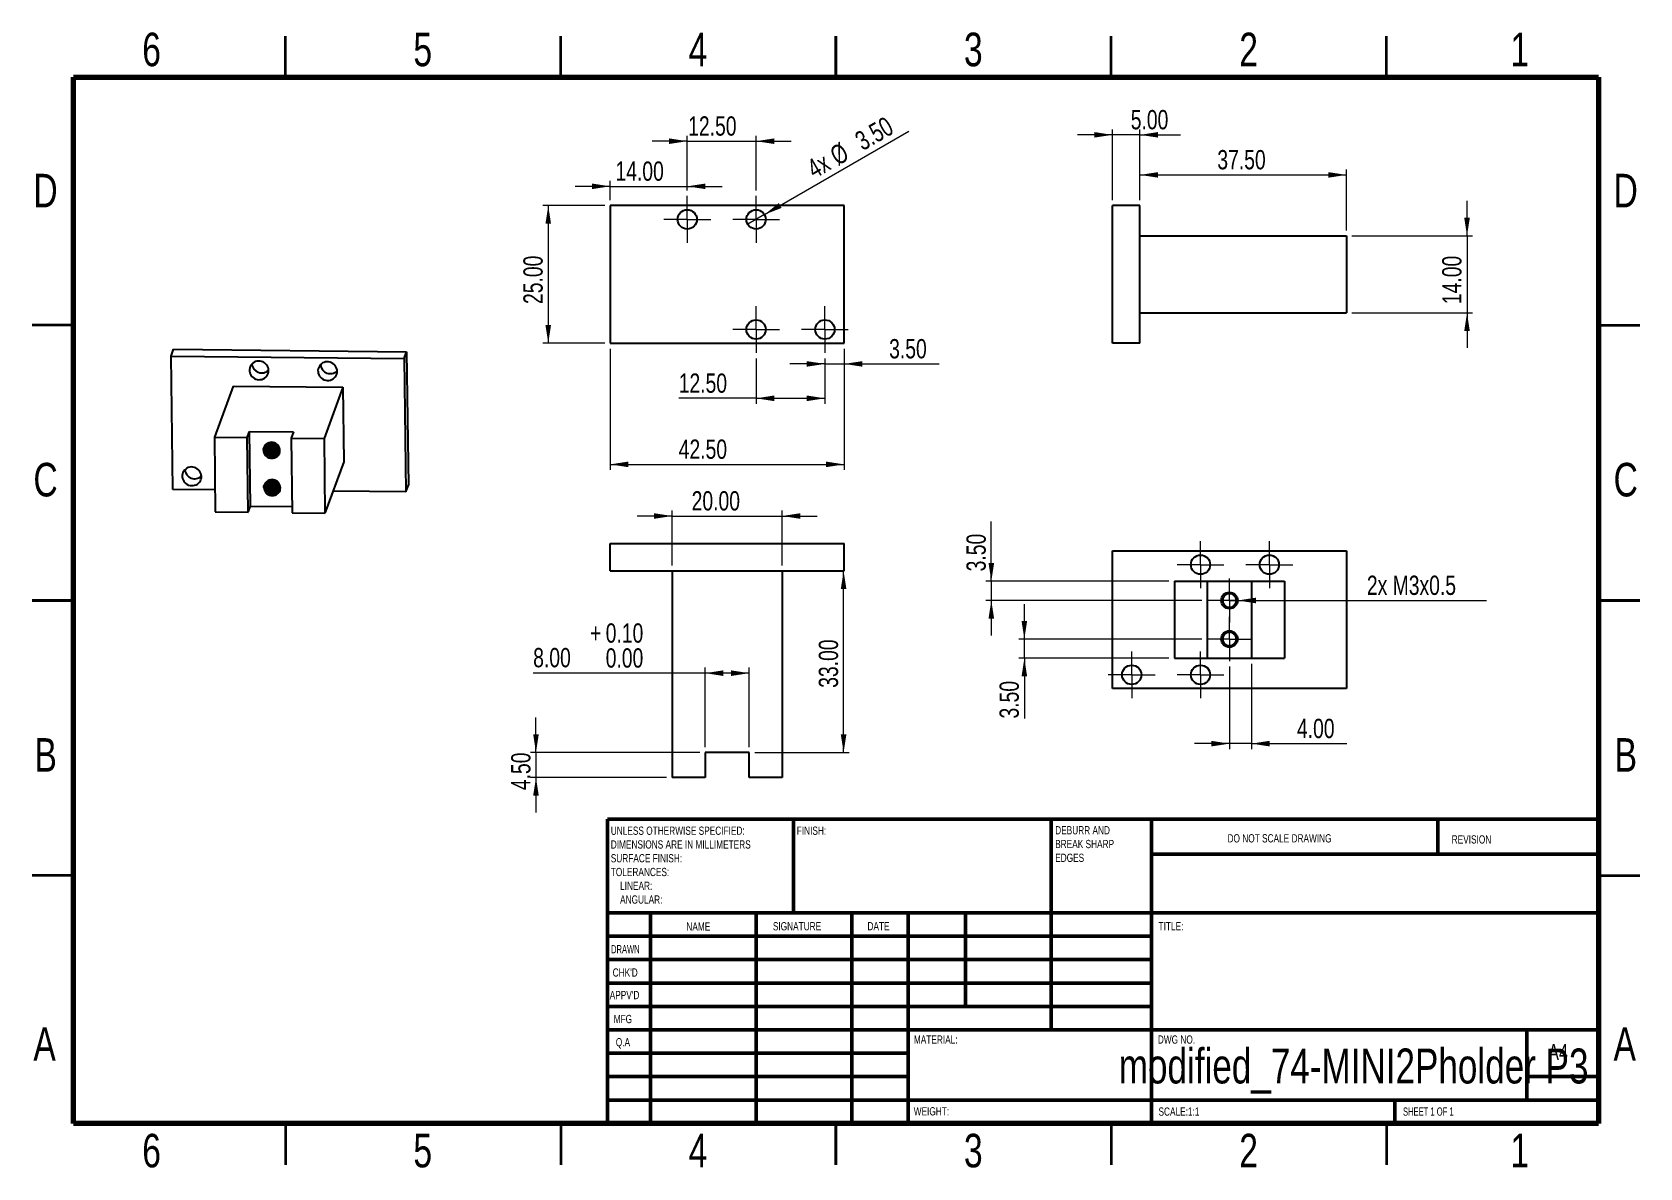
# Model space of a CAD drawing. Header units: millimetres. Extents: x 2 to 294, y 2 to 208.
import ezdxf

# ---------------------------------------------------------------- set-up
doc = ezdxf.new("R2010")
doc.units = ezdxf.units.MM
doc.styles.add('SLDTEXTSTYLE0', font='TXT', dxfattribs={"width": 0.75})
doc.styles.add('SLDTEXTSTYLE1', font='TXT', dxfattribs={"width": 0.686449})
doc.styles.add('SLDTEXTSTYLE2', font='TXT', dxfattribs={"width": 0.6875})
doc.dimstyles.new('SLDDIMSTYLE0', dxfattribs={"dimtxt": 3.5, "dimasz": 3.302, "dimexe": 0, "dimexo": 0.0625, "dimgap": 0.875, "dimtad": 1, "dimrnd": 1e-09, "dimzin": 12, "dimdsep": 46, "dimtxsty": 'SLDTEXTSTYLE0', "dimblk1": 'NONE', "dimsah": 1, "dimcen": 0, "dimadec": 0, "dimazin": 3, "dimtfac": 1, "dimtmove": 0, "dimatfit": 3, "dimldrblk": 'NONE', "dimfxl": 0, "dimfrac": 2, "dimtolj": 1, "dimtzin": 12, "dimarcsym": 0})
doc.dimstyles.new('SLDDIMSTYLE1', dxfattribs={"dimtxt": 3.5, "dimasz": 3.302, "dimexe": 0, "dimexo": 0.0625, "dimgap": 0.875, "dimtad": 1, "dimrnd": 1e-09, "dimzin": 4, "dimdsep": 46, "dimtxsty": 'SLDTEXTSTYLE0', "dimsah": 1, "dimcen": 0.09, "dimadec": 0, "dimazin": 1, "dimtfac": 1, "dimtmove": 0, "dimatfit": 0, "dimfxl": 0, "dimfrac": 2, "dimtolj": 1, "dimtzin": 12, "dimarcsym": 0})
doc.dimstyles.new('SLDDIMSTYLE2', dxfattribs={"dimtxt": 3.5, "dimasz": 3.302, "dimexe": 0, "dimexo": 0.0625, "dimgap": 0.875, "dimtad": 1, "dimrnd": 1e-09, "dimzin": 4, "dimdsep": 46, "dimtxsty": 'SLDTEXTSTYLE0', "dimsah": 1, "dimcen": 0.09, "dimadec": 0, "dimazin": 1, "dimtfac": 1, "dimtofl": 0, "dimtmove": 0, "dimatfit": 3, "dimfxl": 0, "dimfrac": 2, "dimtolj": 1, "dimtzin": 12, "dimarcsym": 0})
doc.dimstyles.new('SLDDIMSTYLE3', dxfattribs={"dimtxt": 3.5, "dimasz": 3.302, "dimexe": 0, "dimexo": 0.0625, "dimgap": 0.875, "dimtad": 1, "dimrnd": 1e-09, "dimzin": 4, "dimdsep": 46, "dimtxsty": 'SLDTEXTSTYLE0', "dimsah": 1, "dimcen": 0.09, "dimadec": 0, "dimazin": 1, "dimtol": 1, "dimtp": 0.1, "dimtfac": 1, "dimtofl": 0, "dimtmove": 0, "dimatfit": 3, "dimfxl": 0, "dimfrac": 2, "dimtolj": 1, "dimtzin": 0, "dimarcsym": 0})
doc.dimstyles.new('SLDDIMSTYLE4', dxfattribs={"dimtxt": 3.5, "dimasz": 3.302, "dimexe": 0, "dimexo": 0.0625, "dimgap": 0.875, "dimtad": 1, "dimrnd": 1e-09, "dimzin": 12, "dimdsep": 46, "dimtxsty": 'SLDTEXTSTYLE0', "dimblk1": 'NONE', "dimsah": 1, "dimcen": 0, "dimadec": 0, "dimazin": 3, "dimtfac": 1, "dimtmove": 0, "dimatfit": 3, "dimldrblk": 'NONE', "dimfxl": 0, "dimfrac": 2, "dimtolj": 1, "dimtzin": 12, "dimarcsym": 0})

msp = doc.modelspace()

# ---------------------------------------------------------------- texts
at = {"color": 7, "linetype": 'Continuous', "lineweight": 0}
for s, insert, char_height, attachment_point, style in [('6', (24.189, 208.114), 6.096, 2, 'SLDTEXTSTYLE0'), ('5', (73.439, 208.114), 6.096, 2, 'SLDTEXTSTYLE0'), ('4', (123.439, 208.114), 6.096, 2, 'SLDTEXTSTYLE0'), ('3', (173.439, 208.114), 6.096, 2, 'SLDTEXTSTYLE0'), ('2', (223.439, 208.114), 6.096, 2, 'SLDTEXTSTYLE0'), ('1', (272.689, 208.114), 6.096, 2, 'SLDTEXTSTYLE0'), ('D', (4.93, 182.476), 6.096, 2, 'SLDTEXTSTYLE0'), ('D', (291.93, 182.476), 6.096, 2, 'SLDTEXTSTYLE0'), ('C', (4.937, 129.976), 6.096, 2, 'SLDTEXTSTYLE0'), ('C', (291.937, 129.976), 6.096, 2, 'SLDTEXTSTYLE0'), ('B', (4.953, 79.976), 6.096, 2, 'SLDTEXTSTYLE0'), ('B', (291.953, 79.976), 6.096, 2, 'SLDTEXTSTYLE0'), ('FINISH:', (141.371, 63.919), 1.5, 1, 'SLDTEXTSTYLE0'), ('DO NOT SCALE DRAWING', (219.615, 62.533), 1.5, 1, 'SLDTEXTSTYLE0'), ('REVISION', (260.328, 62.335), 1.5, 1, 'SLDTEXTSTYLE0'), ('NAME', (121.322, 46.501), 1.5, 1, 'SLDTEXTSTYLE0'), ('SIGNATURE', (137.034, 46.562), 1.5, 1, 'SLDTEXTSTYLE0'), ('DATE', (154.215, 46.576), 1.5, 1, 'SLDTEXTSTYLE0'), ('TITLE:', (207.09, 46.576), 1.5, 1, 'SLDTEXTSTYLE0'), ('DRAWN', (107.643, 42.385), 1.5, 1, 'SLDTEXTSTYLE1'), ("CHK'D", (107.939, 38.162), 1.5, 1, 'SLDTEXTSTYLE0'), ("APPV'D", (107.402, 34.066), 1.5, 1, 'SLDTEXTSTYLE0'), ('MFG', (108.124, 29.716), 1.5, 1, 'SLDTEXTSTYLE0'), ('A', (4.757, 27.476), 6.096, 2, 'SLDTEXTSTYLE0'), ('A', (291.757, 27.476), 6.096, 2, 'SLDTEXTSTYLE0'), ('Q.A', (108.509, 25.505), 1.5, 1, 'SLDTEXTSTYLE0'), ('MATERIAL:', (162.646, 25.986), 1.5, 1, 'SLDTEXTSTYLE0'), ('modified_74-MINI2Pholder P3', (242.515, 23.607), 6.35, 2, 'SLDTEXTSTYLE0'), ('DWG NO.', (206.953, 25.986), 1.5, 1, 'SLDTEXTSTYLE0'), ('A4', (277.871, 24.406), 2.9104, 1, 'SLDTEXTSTYLE0'), ('WEIGHT:', (162.618, 12.949), 1.4986, 1, 'SLDTEXTSTYLE0'), ('SCALE:1:1', (207.074, 12.9), 1.5, 1, 'SLDTEXTSTYLE0'), ('SHEET 1 OF 1', (251.478, 12.9), 1.5, 1, 'SLDTEXTSTYLE2'), ('6', (24.189, 8.114), 6.096, 2, 'SLDTEXTSTYLE0'), ('5', (73.439, 8.114), 6.096, 2, 'SLDTEXTSTYLE0'), ('4', (123.439, 8.114), 6.096, 2, 'SLDTEXTSTYLE0'), ('3', (173.439, 8.114), 6.096, 2, 'SLDTEXTSTYLE0'), ('2', (223.439, 8.114), 6.096, 2, 'SLDTEXTSTYLE0'), ('1', (272.689, 8.114), 6.096, 2, 'SLDTEXTSTYLE0')]:
    msp.add_mtext(s, dxfattribs=dict(at, insert=insert, char_height=char_height, attachment_point=attachment_point, style=style))

# ---------------------------------------------------------------- blocks, each defined once
blk = doc.blocks.new('SW_NOTE_0')
at = {"color": 0, "linetype": 'Continuous', "lineweight": 0, "char_height": 1.5, "attachment_point": 1, "style": 'SLDTEXTSTYLE0'}
for s, insert in [('UNLESS OTHERWISE SPECIFIED:', (0, 1.93)), ('DIMENSIONS ARE IN MILLIMETERS', (0, -0.57)), ('TOLERANCES:', (0, -5.57)), ('SURFACE FINISH:', (0, -3.07)), ('LINEAR:', (1.69, -8.07)), ('ANGULAR:', (1.69, -10.57))]:
    blk.add_mtext(s, dxfattribs=dict(at, insert=insert))
blk = doc.blocks.new('SW_NOTE_0_1')
at = {"color": 0, "linetype": 'Continuous', "lineweight": 0, "char_height": 1.5, "attachment_point": 1, "style": 'SLDTEXTSTYLE0'}
for s, insert in [('DEBURR AND', (0, 1.93)), ('BREAK SHARP', (0, -0.57)), ('EDGES', (0, -3.07))]:
    blk.add_mtext(s, dxfattribs=dict(at, insert=insert))
blk = doc.blocks.new('_D')
at = {"color": 7, "linetype": 'Continuous', "lineweight": 0}
for q in [(161.7, 190.2), (132.47, 173.32)]:
    blk.add_line((135.5, 175.07), q, dxfattribs=at)
at = {"color": 7, "linetype": 'Continuous', "lineweight": 18}
blk.add_solid([(135.5, 175.07), (138.62, 176.28), (138.11, 177.16)], dxfattribs=at)
at = {"color": 7, "linetype": 'Continuous', "lineweight": 18, "char_height": 3.5, "attachment_point": 1, "rotation": 30, "style": 'SLDTEXTSTYLE0'}
for s, insert in [('3.50', (151.59, 189.61)), ('%%c', (147.04, 186.92)), ('4x', (142.84, 184.55))]:
    blk.add_mtext(s, dxfattribs=dict(at, insert=insert))
blk = doc.blocks.new('_None')
blk = doc.blocks.new('_D_1')
at = {"color": 7, "linetype": 'Continuous', "lineweight": 0}
for p, q in [((106.49, 176.7), (95.24, 176.7)), ((96.24, 176.7), (96.24, 151.7)), ((106.49, 151.7), (95.24, 151.7))]:
    blk.add_line(p, q, dxfattribs=at)
at = {"color": 7, "linetype": 'Continuous', "lineweight": 18}
for points in [[(96.24, 176.7), (95.73, 173.4), (96.74, 173.4)], [(96.24, 151.7), (96.74, 155), (95.73, 155)]]:
    blk.add_solid(points, dxfattribs=at)
at = {"color": 7, "linetype": 'Continuous', "lineweight": 18, "insert": (91.72, 158.83), "char_height": 3.5, "attachment_point": 1, "rotation": 90, "style": 'SLDTEXTSTYLE0'}
blk.add_mtext('25.00', dxfattribs=at)
blk = doc.blocks.new('_D_2')
at = {"color": 7, "linetype": 'Continuous', "lineweight": 0}
for p, q in [((107.49, 150.7), (107.49, 128.7)), ((149.99, 150.7), (149.99, 128.7)), ((107.49, 129.7), (149.99, 129.7))]:
    blk.add_line(p, q, dxfattribs=at)
at = {"color": 7, "linetype": 'Continuous', "lineweight": 18}
for points in [[(107.49, 129.7), (110.79, 129.19), (110.79, 130.21)], [(149.99, 129.7), (146.68, 130.21), (146.68, 129.19)]]:
    blk.add_solid(points, dxfattribs=at)
at = {"color": 7, "linetype": 'Continuous', "lineweight": 18, "insert": (119.93, 134.21), "char_height": 3.5, "attachment_point": 1, "style": 'SLDTEXTSTYLE0'}
blk.add_mtext('42.50', dxfattribs=at)
blk = doc.blocks.new('_D_3')
at = {"color": 7, "linetype": 'Continuous', "lineweight": 0}
for p, q in [((121.49, 188.4), (115.14, 188.4)), ((121.49, 179.45), (121.49, 189.4)), ((121.49, 188.4), (133.99, 188.4)), ((133.99, 179.45), (133.99, 189.4)), ((133.99, 188.4), (140.34, 188.4))]:
    blk.add_line(p, q, dxfattribs=at)
at = {"color": 7, "linetype": 'Continuous', "lineweight": 18}
for points in [[(121.49, 188.4), (118.18, 188.91), (118.18, 187.89)], [(133.99, 188.4), (137.29, 187.89), (137.29, 188.91)]]:
    blk.add_solid(points, dxfattribs=at)
at = {"color": 7, "linetype": 'Continuous', "lineweight": 18, "insert": (121.65, 192.91), "char_height": 3.5, "attachment_point": 1, "style": 'SLDTEXTSTYLE0'}
blk.add_mtext('12.50', dxfattribs=at)
blk = doc.blocks.new('_D_4')
at = {"color": 7, "linetype": 'Continuous', "lineweight": 0}
for p, q in [((133.99, 148.95), (133.99, 140.7)), ((146.49, 148.95), (146.49, 140.7)), ((133.99, 141.7), (119.93, 141.7)), ((133.99, 141.7), (146.49, 141.7))]:
    blk.add_line(p, q, dxfattribs=at)
at = {"color": 7, "linetype": 'Continuous', "lineweight": 18}
for points in [[(133.99, 141.7), (137.29, 141.19), (137.29, 142.21)], [(146.49, 141.7), (143.18, 142.21), (143.18, 141.19)]]:
    blk.add_solid(points, dxfattribs=at)
at = {"color": 7, "linetype": 'Continuous', "lineweight": 18, "insert": (119.93, 146.21), "char_height": 3.5, "attachment_point": 1, "style": 'SLDTEXTSTYLE0'}
blk.add_mtext('12.50', dxfattribs=at)
blk = doc.blocks.new('_D_5')
at = {"color": 7, "linetype": 'Continuous', "lineweight": 0}
for p, q in [((107.49, 177.7), (107.49, 181.2)), ((121.49, 179.45), (121.49, 181.2)), ((107.49, 180.2), (101.14, 180.2)), ((107.49, 180.2), (121.49, 180.2)), ((121.49, 180.2), (127.84, 180.2))]:
    blk.add_line(p, q, dxfattribs=at)
at = {"color": 7, "linetype": 'Continuous', "lineweight": 18}
for points in [[(107.49, 180.2), (104.18, 180.71), (104.18, 179.7)], [(121.49, 180.2), (124.79, 179.7), (124.79, 180.71)]]:
    blk.add_solid(points, dxfattribs=at)
at = {"color": 7, "linetype": 'Continuous', "lineweight": 18, "insert": (108.44, 184.72), "char_height": 3.5, "attachment_point": 1, "style": 'SLDTEXTSTYLE0'}
blk.add_mtext('14.00', dxfattribs=at)
blk = doc.blocks.new('_D_6')
at = {"color": 7, "linetype": 'Continuous', "lineweight": 0}
for p, q in [((146.49, 148.95), (146.49, 146.95)), ((149.99, 150.7), (149.99, 146.95)), ((146.49, 147.95), (140.14, 147.95)), ((146.49, 147.95), (149.99, 147.95)), ((149.99, 147.95), (167.21, 147.95))]:
    blk.add_line(p, q, dxfattribs=at)
at = {"color": 7, "linetype": 'Continuous', "lineweight": 18}
for points in [[(146.49, 147.95), (143.18, 148.45), (143.18, 147.44)], [(149.99, 147.95), (153.29, 147.44), (153.29, 148.45)]]:
    blk.add_solid(points, dxfattribs=at)
at = {"color": 7, "linetype": 'Continuous', "lineweight": 18, "insert": (158.15, 152.46), "char_height": 3.5, "attachment_point": 1, "style": 'SLDTEXTSTYLE0'}
blk.add_mtext('3.50', dxfattribs=at)
blk = doc.blocks.new('SW_CENTERMARKSYMBOL_0')
at = {"color": 0, "linetype": 'Continuous', "lineweight": 18}
for p, q in [((0, 2.5), (0, 4.25)), ((-2.5, 0), (-4.25, 0)), ((0, 0), (-2.5, 0)), ((0, 0), (0, 2.5)), ((0, 0), (0, -2.5)), ((0, 0), (2.5, 0)), ((2.5, 0), (4.25, 0)), ((0, -2.5), (0, -4.25))]:
    blk.add_line(p, q, dxfattribs=at)
blk = doc.blocks.new('SW_CENTERMARKSYMBOL_1')
at = {"color": 0, "linetype": 'Continuous', "lineweight": 18}
for p, q in [((0, 2.5), (0, 4.25)), ((-2.5, 0), (-4.25, 0)), ((0, 0), (-2.5, 0)), ((0, 0), (0, 2.5)), ((0, 0), (0, -2.5)), ((0, 0), (2.5, 0)), ((2.5, 0), (4.25, 0)), ((0, -2.5), (0, -4.25))]:
    blk.add_line(p, q, dxfattribs=at)
blk = doc.blocks.new('SW_CENTERMARKSYMBOL_2')
at = {"color": 0, "linetype": 'Continuous', "lineweight": 18}
for p, q in [((0, 2.5), (0, 4.25)), ((-2.5, 0), (-4.25, 0)), ((0, 0), (-2.5, 0)), ((0, 0), (0, 2.5)), ((0, 0), (0, -2.5)), ((0, 0), (2.5, 0)), ((2.5, 0), (4.25, 0)), ((0, -2.5), (0, -4.25))]:
    blk.add_line(p, q, dxfattribs=at)
blk = doc.blocks.new('SW_CENTERMARKSYMBOL_3')
at = {"color": 0, "linetype": 'Continuous', "lineweight": 18}
for p, q in [((0, 2.5), (0, 4.25)), ((-2.5, 0), (-4.25, 0)), ((0, 0), (-2.5, 0)), ((0, 0), (0, 2.5)), ((0, 0), (0, -2.5)), ((0, 0), (2.5, 0)), ((2.5, 0), (4.25, 0)), ((0, -2.5), (0, -4.25))]:
    blk.add_line(p, q, dxfattribs=at)
blk = doc.blocks.new('_D_7')
at = {"color": 7, "linetype": 'Continuous', "lineweight": 0}
for p, q in [((118.74, 120.32), (112.39, 120.32)), ((118.74, 111.35), (118.74, 121.32)), ((118.74, 120.32), (138.74, 120.32)), ((138.74, 111.35), (138.74, 121.32)), ((138.74, 120.32), (145.09, 120.32))]:
    blk.add_line(p, q, dxfattribs=at)
at = {"color": 7, "linetype": 'Continuous', "lineweight": 18}
for points in [[(118.74, 120.32), (115.43, 120.83), (115.43, 119.81)], [(138.74, 120.32), (142.04, 119.81), (142.04, 120.83)]]:
    blk.add_solid(points, dxfattribs=at)
at = {"color": 7, "linetype": 'Continuous', "lineweight": 18, "insert": (122.28, 124.83), "char_height": 3.5, "attachment_point": 1, "style": 'SLDTEXTSTYLE0'}
blk.add_mtext('20.00', dxfattribs=at)
blk = doc.blocks.new('_D_8')
at = {"color": 7, "linetype": 'Continuous', "lineweight": 0}
for p, q in [((124.74, 91.78), (93.5, 91.78)), ((124.74, 78.35), (124.74, 92.78)), ((132.74, 91.78), (124.74, 91.78)), ((132.74, 78.35), (132.74, 92.78))]:
    blk.add_line(p, q, dxfattribs=at)
at = {"color": 7, "linetype": 'Continuous', "lineweight": 18}
for points in [[(124.74, 91.78), (128.04, 91.27), (128.04, 92.29)], [(132.74, 91.78), (129.43, 92.29), (129.43, 91.27)]]:
    blk.add_solid(points, dxfattribs=at)
at = {"color": 7, "linetype": 'Continuous', "lineweight": 18, "char_height": 3.5, "attachment_point": 1, "style": 'SLDTEXTSTYLE0'}
for s, insert in [('+', (103.85, 100.82)), ('0.10', (106.67, 100.82)), ('8.00', (93.5, 96.35)), ('0.00', (106.67, 96.29))]:
    blk.add_mtext(s, dxfattribs=dict(at, insert=insert))
blk = doc.blocks.new('_D_9')
at = {"color": 7, "linetype": 'Continuous', "lineweight": 0}
for p, q in [((94.01, 77.35), (94.01, 83.7)), ((123.74, 77.35), (93.01, 77.35)), ((94.01, 77.35), (94.01, 72.85)), ((117.74, 72.85), (93.01, 72.85)), ((94.01, 72.85), (94.01, 66.5))]:
    blk.add_line(p, q, dxfattribs=at)
at = {"color": 7, "linetype": 'Continuous', "lineweight": 18}
for points in [[(94.01, 77.35), (94.51, 80.66), (93.5, 80.66)], [(94.01, 72.85), (93.5, 69.55), (94.51, 69.55)]]:
    blk.add_solid(points, dxfattribs=at)
at = {"color": 7, "linetype": 'Continuous', "lineweight": 18, "insert": (89.5, 70.53), "char_height": 3.5, "attachment_point": 1, "rotation": 90, "style": 'SLDTEXTSTYLE0'}
blk.add_mtext('4.50', dxfattribs=at)
blk = doc.blocks.new('_D_10')
at = {"color": 7, "linetype": 'Continuous', "lineweight": 0}
for p, q in [((149.88, 77.35), (149.88, 110.35)), ((133.74, 77.35), (150.88, 77.35))]:
    blk.add_line(p, q, dxfattribs=at)
at = {"color": 7, "linetype": 'Continuous', "lineweight": 18}
for points in [[(149.88, 110.35), (149.37, 107.05), (150.39, 107.05)], [(149.88, 77.35), (150.39, 80.66), (149.37, 80.66)]]:
    blk.add_solid(points, dxfattribs=at)
at = {"color": 7, "linetype": 'Continuous', "lineweight": 18, "insert": (145.37, 89.12), "char_height": 3.5, "attachment_point": 1, "rotation": 90, "style": 'SLDTEXTSTYLE0'}
blk.add_mtext('33.00', dxfattribs=at)
blk = doc.blocks.new('_D_11')
at = {"color": 7, "linetype": 'Continuous', "lineweight": 0}
for p, q in [((263.11, 171.2), (263.11, 177.55)), ((242.21, 171.2), (264.11, 171.2)), ((263.11, 171.2), (263.11, 157.2)), ((242.21, 157.2), (264.11, 157.2)), ((263.11, 157.2), (263.11, 150.85))]:
    blk.add_line(p, q, dxfattribs=at)
at = {"color": 7, "linetype": 'Continuous', "lineweight": 18}
for points in [[(263.11, 171.2), (263.62, 174.5), (262.6, 174.5)], [(263.11, 157.2), (262.6, 153.9), (263.62, 153.9)]]:
    blk.add_solid(points, dxfattribs=at)
at = {"color": 7, "linetype": 'Continuous', "lineweight": 18, "insert": (258.6, 158.81), "char_height": 3.5, "attachment_point": 1, "rotation": 90, "style": 'SLDTEXTSTYLE0'}
blk.add_mtext('14.00', dxfattribs=at)
blk = doc.blocks.new('_D_12')
at = {"color": 7, "linetype": 'Continuous', "lineweight": 0}
for p, q in [((203.71, 177.7), (203.71, 183.28)), ((203.71, 182.28), (241.21, 182.28)), ((241.21, 172.2), (241.21, 183.28))]:
    blk.add_line(p, q, dxfattribs=at)
at = {"color": 7, "linetype": 'Continuous', "lineweight": 18}
for points in [[(203.71, 182.28), (207.01, 181.77), (207.01, 182.78)], [(241.21, 182.28), (237.91, 182.78), (237.91, 181.77)]]:
    blk.add_solid(points, dxfattribs=at)
at = {"color": 7, "linetype": 'Continuous', "lineweight": 18, "insert": (217.76, 186.79), "char_height": 3.5, "attachment_point": 1, "style": 'SLDTEXTSTYLE0'}
blk.add_mtext('37.50', dxfattribs=at)
blk = doc.blocks.new('_D_13')
at = {"color": 7, "linetype": 'Continuous', "lineweight": 0}
for p, q in [((198.71, 177.7), (198.71, 190.55)), ((203.71, 177.7), (203.71, 190.55)), ((198.71, 189.55), (192.36, 189.55)), ((203.71, 189.55), (198.71, 189.55)), ((203.71, 189.55), (211.08, 189.55))]:
    blk.add_line(p, q, dxfattribs=at)
at = {"color": 7, "linetype": 'Continuous', "lineweight": 18}
for points in [[(198.71, 189.55), (195.41, 190.06), (195.41, 189.05)], [(203.71, 189.55), (207.01, 189.05), (207.01, 190.06)]]:
    blk.add_solid(points, dxfattribs=at)
at = {"color": 7, "linetype": 'Continuous', "lineweight": 18, "insert": (202.03, 194.06), "char_height": 3.5, "attachment_point": 1, "style": 'SLDTEXTSTYLE0'}
blk.add_mtext('5.00', dxfattribs=at)
blk = doc.blocks.new('_D_14')
at = {"color": 7, "linetype": 'Continuous', "lineweight": 0}
for q in [(218.46, 104.98), (266.62, 104.98)]:
    blk.add_line((221.46, 104.98), q, dxfattribs=at)
at = {"color": 7, "linetype": 'Continuous', "lineweight": 18}
blk.add_solid([(221.46, 104.98), (224.76, 104.47), (224.76, 105.49)], dxfattribs=at)
at = {"color": 7, "linetype": 'Continuous', "lineweight": 18, "insert": (244.92, 109.49), "char_height": 3.5, "attachment_point": 1, "style": 'SLDTEXTSTYLE0'}
blk.add_mtext('2x M3x0.5', dxfattribs=at)
blk = doc.blocks.new('_D_15')
at = {"color": 7, "linetype": 'Continuous', "lineweight": 0}
for p, q in [((223.96, 93.48), (223.96, 77.98)), ((219.96, 92.98), (219.96, 77.98)), ((219.96, 78.98), (213.61, 78.98)), ((223.96, 78.98), (219.96, 78.98)), ((223.96, 78.98), (241.27, 78.98))]:
    blk.add_line(p, q, dxfattribs=at)
at = {"color": 7, "linetype": 'Continuous', "lineweight": 18}
for points in [[(219.96, 78.98), (216.66, 79.49), (216.66, 78.47)], [(223.96, 78.98), (227.26, 78.47), (227.26, 79.49)]]:
    blk.add_solid(points, dxfattribs=at)
at = {"color": 7, "linetype": 'Continuous', "lineweight": 18, "insert": (232.22, 83.49), "char_height": 3.5, "attachment_point": 1, "style": 'SLDTEXTSTYLE0'}
blk.add_mtext('4.00', dxfattribs=at)
blk = doc.blocks.new('_D_16')
at = {"color": 7, "linetype": 'Continuous', "lineweight": 0}
for p, q in [((182.71, 97.98), (182.71, 104.33)), ((214.96, 97.98), (181.71, 97.98)), ((182.71, 94.48), (182.71, 97.98)), ((208.96, 94.48), (181.71, 94.48)), ((182.71, 94.48), (182.71, 83.54))]:
    blk.add_line(p, q, dxfattribs=at)
at = {"color": 7, "linetype": 'Continuous', "lineweight": 18}
for points in [[(182.71, 97.98), (183.22, 101.28), (182.2, 101.28)], [(182.71, 94.48), (182.2, 91.18), (183.22, 91.18)]]:
    blk.add_solid(points, dxfattribs=at)
at = {"color": 7, "linetype": 'Continuous', "lineweight": 18, "insert": (178.2, 83.54), "char_height": 3.5, "attachment_point": 1, "rotation": 90, "style": 'SLDTEXTSTYLE0'}
blk.add_mtext('3.50', dxfattribs=at)
blk = doc.blocks.new('_D_17')
at = {"color": 7, "linetype": 'Continuous', "lineweight": 0}
for p, q in [((176.71, 108.48), (176.71, 119.32)), ((208.96, 108.48), (175.71, 108.48)), ((176.71, 108.48), (176.71, 104.98)), ((214.96, 104.98), (175.71, 104.98)), ((176.71, 104.98), (176.71, 98.63))]:
    blk.add_line(p, q, dxfattribs=at)
at = {"color": 7, "linetype": 'Continuous', "lineweight": 18}
for points in [[(176.71, 108.48), (177.22, 111.78), (176.2, 111.78)], [(176.71, 104.98), (176.2, 101.68), (177.22, 101.68)]]:
    blk.add_solid(points, dxfattribs=at)
at = {"color": 7, "linetype": 'Continuous', "lineweight": 18, "insert": (172.2, 110.27), "char_height": 3.5, "attachment_point": 1, "rotation": 90, "style": 'SLDTEXTSTYLE0'}
blk.add_mtext('3.50', dxfattribs=at)
blk = doc.blocks.new('SW_CENTERMARKSYMBOL_4')
at = {"color": 0, "linetype": 'Continuous', "lineweight": 18}
for p, q in [((0, 2.5), (0, 4)), ((-2.5, 0), (-4, 0)), ((0, 0), (-2.5, 0)), ((0, 0), (0, 2.5)), ((0, 0), (0, -2.5)), ((0, 0), (2.5, 0)), ((2.5, 0), (4, 0)), ((0, -2.5), (0, -4))]:
    blk.add_line(p, q, dxfattribs=at)
blk = doc.blocks.new('SW_CENTERMARKSYMBOL_5')
at = {"color": 0, "linetype": 'Continuous', "lineweight": 18}
for p, q in [((0, 2.5), (0, 4)), ((-2.5, 0), (-4, 0)), ((0, 0), (-2.5, 0)), ((0, 0), (0, 2.5)), ((0, 0), (0, -2.5)), ((0, 0), (2.5, 0)), ((2.5, 0), (4, 0)), ((0, -2.5), (0, -4))]:
    blk.add_line(p, q, dxfattribs=at)
blk = doc.blocks.new('SW_CENTERMARKSYMBOL_6')
at = {"color": 0, "linetype": 'Continuous', "lineweight": 18}
for p, q in [((0, 2.5), (0, 4.25)), ((-2.5, 0), (-4.25, 0)), ((0, 0), (-2.5, 0)), ((0, 0), (0, 2.5)), ((0, 0), (0, -2.5)), ((0, 0), (2.5, 0)), ((2.5, 0), (4.25, 0)), ((0, -2.5), (0, -4.25))]:
    blk.add_line(p, q, dxfattribs=at)
blk = doc.blocks.new('SW_CENTERMARKSYMBOL_7')
at = {"color": 0, "linetype": 'Continuous', "lineweight": 18}
for p, q in [((0, 2.5), (0, 4.25)), ((-2.5, 0), (-4.25, 0)), ((0, 0), (-2.5, 0)), ((0, 0), (0, 2.5)), ((0, 0), (0, -2.5)), ((0, 0), (2.5, 0)), ((2.5, 0), (4.25, 0)), ((0, -2.5), (0, -4.25))]:
    blk.add_line(p, q, dxfattribs=at)
blk = doc.blocks.new('SW_CENTERMARKSYMBOL_8')
at = {"color": 0, "linetype": 'Continuous', "lineweight": 18}
for p, q in [((0, 2.5), (0, 4.25)), ((-2.5, 0), (-4.25, 0)), ((0, 0), (-2.5, 0)), ((0, 0), (0, 2.5)), ((0, 0), (0, -2.5)), ((0, 0), (2.5, 0)), ((2.5, 0), (4.25, 0)), ((0, -2.5), (0, -4.25))]:
    blk.add_line(p, q, dxfattribs=at)
blk = doc.blocks.new('SW_CENTERMARKSYMBOL_9')
at = {"color": 0, "linetype": 'Continuous', "lineweight": 18}
for p, q in [((0, 2.5), (0, 4.25)), ((-2.5, 0), (-4.25, 0)), ((0, 0), (-2.5, 0)), ((0, 0), (0, 2.5)), ((0, 0), (0, -2.5)), ((0, 0), (2.5, 0)), ((2.5, 0), (4.25, 0)), ((0, -2.5), (0, -4.25))]:
    blk.add_line(p, q, dxfattribs=at)

# ---------------------------------------------------------------- dimensions: what is measured, and where the dimension line sits
at = {"color": 7, "linetype": 'Continuous', "lineweight": 18}
for base, p1, p2, dimstyle, picture, middle in [((133.987, 188.4), (121.487, 178.447), (133.987, 178.447), 'SLDDIMSTYLE1', '_D_3', (127.468, 188.4)), ((198.709, 189.553), (203.709, 176.697), (198.709, 176.697), 'SLDDIMSTYLE1', '_D_13', (206.553, 189.553)), ((121.487, 180.204), (107.487, 176.697), (121.487, 178.447), 'SLDDIMSTYLE1', '_D_5', (114.26, 180.204)), ((241.209, 182.276), (203.709, 176.697), (241.209, 171.197), 'SLDDIMSTYLE2', '_D_12', (223.578, 182.276)), ((149.987, 147.946), (146.487, 149.947), (149.987, 151.697), 'SLDDIMSTYLE1', '_D_6', (162.68, 147.946)), ((149.987, 129.697), (107.487, 151.697), (149.987, 151.697), 'SLDDIMSTYLE2', '_D_2', (125.745, 129.697)), ((146.487, 141.697), (133.987, 149.947), (146.487, 149.947), 'SLDDIMSTYLE2', '_D_4', (125.745, 141.697)), ((138.737, 120.321), (118.737, 110.353), (138.737, 110.353), 'SLDDIMSTYLE1', '_D_7', (128.099, 120.321)), ((124.737, 91.782), (132.737, 77.353), (124.737, 77.353), 'SLDDIMSTYLE3', '_D_8', (104.613, 91.782)), ((219.959, 78.982), (223.959, 94.482), (219.959, 93.982), 'SLDDIMSTYLE1', '_D_15', (236.746, 78.982))]:
    dim = msp.add_linear_dim(base=base, p1=p1, p2=p2, dimstyle=dimstyle, dxfattribs=at)
    dim.commit()
    dim.dimension.update_dxf_attribs({"geometry": picture, "text_midpoint": middle, "dimtype": 160})
dim = msp.add_diameter_dim_2p(p1=(132.471, 173.322), p2=(135.502, 175.072), text='4x%%c3.50', dimstyle='SLDDIMSTYLE0', dxfattribs=at)
dim.commit()
dim.dimension.update_dxf_attribs({"geometry": '_D', "text_midpoint": (153.554, 185.494), "dimtype": 163})
for base, p1, p2, dimstyle, picture, middle in [((96.235, 151.697), (107.487, 176.697), (107.487, 151.697), 'SLDDIMSTYLE1', '_D_1', (96.235, 164.648)), ((263.11, 157.197), (241.209, 171.197), (241.209, 157.197), 'SLDDIMSTYLE1', '_D_11', (263.11, 164.625)), ((176.709, 104.982), (209.959, 108.482), (215.959, 104.982), 'SLDDIMSTYLE1', '_D_17', (176.709, 114.791)), ((149.88, 110.353), (132.737, 77.353), (149.987, 110.353), 'SLDDIMSTYLE2', '_D_10', (149.88, 94.941)), ((182.709, 97.982), (209.959, 94.482), (215.959, 97.982), 'SLDDIMSTYLE1', '_D_16', (182.709, 88.068)), ((94.007, 72.853), (124.737, 77.353), (118.737, 72.853), 'SLDDIMSTYLE1', '_D_9', (94.007, 75.054))]:
    dim = msp.add_linear_dim(base=base, p1=p1, p2=p2, angle=90, dimstyle=dimstyle, dxfattribs=at)
    dim.commit()
    dim.dimension.update_dxf_attribs({"geometry": picture, "text_midpoint": middle, "dimtype": 160})
dim = msp.add_diameter_dim_2p(p1=(218.459, 104.982), p2=(221.459, 104.982), text='2x M3x0.5', dimstyle='SLDDIMSTYLE4', override={"dimpost": '<>'}, dxfattribs=at)
dim.commit()
dim.dimension.update_dxf_attribs({"geometry": '_D_14', "text_midpoint": (255.881, 104.982), "dimtype": 163})

# ---------------------------------------------------------------- linework, layer by layer
at = {"color": 7, "linetype": 'Continuous', "lineweight": 35}
for p, q in [((48.5, 200), (48.5, 207.5)), ((98.5, 200), (98.5, 207.5)), ((148.5, 207.5), (148.5, 200)), ((148.5, 200), (148.5, 207.5)), ((198.5, 200), (198.5, 207.5)), ((248.5, 200), (248.5, 207.5)), ((10, 155), (2.5, 155)), ((287, 155), (294.5, 155)), ((2.5, 105), (10, 105)), ((10, 105), (2.5, 105)), ((294.5, 105), (287, 105)), ((287, 105), (294.5, 105)), ((10, 55), (2.5, 55)), ((287, 55), (294.5, 55)), ((48.5, 10), (48.5, 2.5)), ((98.5, 10), (98.5, 2.5)), ((148.5, 2.5), (148.5, 10)), ((148.5, 10), (148.5, 2.5)), ((198.5, 10), (198.5, 2.5)), ((248.5, 10), (248.5, 2.5))]:
    msp.add_line(p, q, dxfattribs=at)
at = {"color": 7, "linetype": 'Continuous', "lineweight": 70}
for p, q in [((10, 10), (10, 200)), ((10, 200), (287, 200)), ((287, 200), (287, 10)), ((287, 10), (10, 10))]:
    msp.add_line(p, q, dxfattribs=at)
at = {"color": 7, "linetype": 'Continuous', "lineweight": 25}
for p, q in [((149.987, 176.697), (107.487, 176.697)), ((107.487, 176.697), (107.487, 151.697)), ((149.987, 151.697), (149.987, 176.697)), ((203.709, 176.697), (198.709, 176.697)), ((198.709, 151.697), (198.709, 176.697)), ((203.709, 151.697), (203.709, 176.697)), ((203.709, 171.197), (241.209, 171.197)), ((241.209, 171.197), (241.209, 157.197)), ((203.709, 157.197), (241.209, 157.197)), ((27.744, 149.367), (28.199, 150.604)), ((28.05, 125.146), (27.744, 149.367)), ((27.744, 149.367), (70.063, 148.91)), ((28.199, 150.604), (70.519, 150.148)), ((70.063, 148.91), (70.519, 150.148)), ((70.519, 150.148), (70.825, 125.927)), ((107.487, 151.697), (149.987, 151.697)), ((203.709, 151.697), (198.709, 151.697)), ((70.063, 148.91), (70.37, 124.689)), ((39.013, 143.917), (35.596, 134.638)), ((39.013, 143.917), (58.929, 143.703)), ((58.929, 143.703), (55.511, 134.423)), ((58.929, 143.703), (59.1, 130.139)), ((35.596, 134.638), (41.57, 134.574)), ((35.596, 134.638), (35.767, 121.074)), ((41.57, 134.574), (41.98, 135.687)), ((41.742, 121.01), (41.57, 134.574)), ((41.98, 135.687), (49.946, 135.601)), ((42.152, 122.123), (41.98, 135.687)), ((49.946, 135.601), (49.536, 134.488)), ((49.536, 134.488), (55.511, 134.423)), ((49.536, 134.488), (49.708, 120.924)), ((55.511, 134.423), (55.682, 120.86)), ((44.796, 132.305), (44.513, 132.269)), ((44.601, 132.779), (44.599, 132.772)), ((44.808, 132.336), (44.796, 132.305)), ((59.1, 130.139), (55.682, 120.86)), ((44.687, 125.997), (44.684, 125.99)), ((70.37, 124.689), (70.825, 125.927)), ((35.717, 125.063), (28.05, 125.146)), ((44.882, 125.523), (44.598, 125.488)), ((44.893, 125.554), (44.882, 125.523)), ((70.37, 124.689), (57.145, 124.832)), ((35.767, 121.074), (41.742, 121.01)), ((41.742, 121.01), (42.152, 122.123)), ((42.152, 122.123), (49.694, 122.042)), ((49.708, 120.924), (55.682, 120.86)), ((107.487, 115.353), (149.987, 115.353)), ((107.487, 110.353), (107.487, 115.353)), ((149.987, 110.353), (149.987, 115.353)), ((198.709, 88.982), (198.709, 113.982)), ((198.709, 113.982), (241.209, 113.982)), ((241.209, 113.982), (241.209, 88.982)), ((107.487, 110.353), (149.987, 110.353)), ((118.737, 110.353), (118.737, 72.853)), ((138.737, 110.353), (138.737, 72.853)), ((209.959, 108.482), (209.959, 94.482)), ((209.959, 108.482), (215.959, 108.482)), ((215.959, 94.482), (215.959, 108.482)), ((215.959, 108.482), (223.959, 108.482)), ((223.959, 108.482), (223.959, 94.482)), ((223.959, 108.482), (229.959, 108.482)), ((229.959, 108.482), (229.959, 94.482)), ((218.73, 104.982), (218.459, 104.982)), ((218.73, 97.982), (218.459, 97.982)), ((209.959, 94.482), (215.959, 94.482)), ((215.959, 94.482), (223.959, 94.482)), ((223.959, 94.482), (229.959, 94.482)), ((241.209, 88.982), (198.709, 88.982)), ((132.737, 77.353), (124.737, 77.353)), ((124.737, 77.353), (124.737, 72.853)), ((132.737, 72.853), (132.737, 77.353)), ((124.737, 72.853), (118.737, 72.853)), ((138.737, 72.853), (132.737, 72.853))]:
    msp.add_line(p, q, dxfattribs=at)
at = {"color": 7, "linetype": 'Continuous', "lineweight": 50}
for p, q in [((107, 65.25), (287, 65.25)), ((107, 65.25), (107, 10)), ((140.8, 48.25), (140.8, 65.25)), ((187.6, 65.25), (187.6, 27)), ((205.8, 65.25), (205.8, 10)), ((257.8, 58.875), (257.8, 65.25)), ((287, 58.875), (205.8, 58.875)), ((287, 48.25), (107, 48.25)), ((114.8, 48.25), (114.8, 10)), ((133.991, 48.25), (133.991, 10)), ((151.399, 48.25), (151.399, 10)), ((161.6, 10), (161.6, 48.25)), ((172, 31.25), (172, 48.25)), ((205.8, 44), (107, 44)), ((205.8, 39.75), (107, 39.75)), ((205.8, 35.5), (107, 35.5)), ((205.8, 31.25), (107, 31.25)), ((161.6, 27), (107, 27)), ((161.6, 27), (287, 27)), ((274, 14.25), (274, 27)), ((161.6, 22.75), (107, 22.75)), ((161.6, 18.5), (107, 18.5)), ((287, 18.5), (274, 18.5)), ((107, 14.25), (287, 14.25)), ((250, 10), (250, 14.25))]:
    msp.add_line(p, q, dxfattribs=at)
at = {"color": 7, "linetype": 'Continuous', "lineweight": 25, "flags": 128}
for points in [[(45.449, 146.754), (45.423, 147.026), (45.353, 147.292), (45.239, 147.544), (45.087, 147.776), (44.898, 147.983), (44.679, 148.158), (44.434, 148.297), (44.171, 148.396), (43.895, 148.454), (43.615, 148.468), (43.337, 148.438), (43.068, 148.365), (42.817, 148.251), (42.588, 148.098), (42.388, 147.911), (42.222, 147.695), (42.095, 147.455), (42.009, 147.197), (41.968, 146.928), (41.971, 146.655), (42.02, 146.385), (42.112, 146.126), (42.245, 145.883), (42.416, 145.663), (42.621, 145.471), (42.854, 145.314), (43.108, 145.194), (43.379, 145.115), (43.658, 145.08), (43.938, 145.087), (44.212, 145.139), (44.473, 145.233), (44.714, 145.367), (44.929, 145.537), (45.112, 145.739), (45.259, 145.968), (45.366, 146.218), (45.43, 146.482), (45.449, 146.754)], [(57.896, 146.62), (57.87, 146.892), (57.8, 147.158), (57.686, 147.41), (57.534, 147.642), (57.345, 147.848), (57.126, 148.023), (56.881, 148.162), (56.618, 148.262), (56.342, 148.32), (56.062, 148.334), (55.784, 148.304), (55.515, 148.231), (55.264, 148.116), (55.035, 147.964), (54.835, 147.777), (54.669, 147.561), (54.542, 147.321), (54.456, 147.063), (54.415, 146.794), (54.418, 146.521), (54.467, 146.251), (54.559, 145.991), (54.692, 145.748), (54.863, 145.528), (55.068, 145.337), (55.301, 145.18), (55.556, 145.06), (55.826, 144.981), (56.105, 144.945), (56.385, 144.953), (56.659, 145.005), (56.92, 145.099), (57.161, 145.233), (57.376, 145.403), (57.559, 145.605), (57.706, 145.834), (57.813, 146.084), (57.877, 146.348), (57.896, 146.62)], [(44.513, 132.269), (44.538, 132.017), (44.609, 131.771), (44.722, 131.541), (44.874, 131.331), (45.06, 131.15), (45.275, 131.003), (45.513, 130.893), (45.765, 130.825), (46.025, 130.8), (46.284, 130.819), (46.534, 130.882), (46.769, 130.987), (46.98, 131.13), (47.162, 131.307), (47.309, 131.513), (47.416, 131.741), (47.48, 131.985), (47.5, 132.237), (47.474, 132.49), (47.403, 132.735), (47.291, 132.966), (47.139, 133.175), (46.952, 133.356), (46.737, 133.504), (46.5, 133.613), (46.247, 133.682), (45.988, 133.707), (45.729, 133.687), (45.478, 133.624), (45.243, 133.52), (45.032, 133.377), (44.85, 133.2), (44.703, 132.994), (44.596, 132.765), (44.532, 132.522), (44.513, 132.269)], [(33.247, 127.511), (33.221, 127.784), (33.15, 128.049), (33.037, 128.301), (32.884, 128.534), (32.696, 128.74), (32.476, 128.915), (32.232, 129.054), (31.968, 129.154), (31.693, 129.211), (31.413, 129.225), (31.135, 129.195), (30.866, 129.122), (30.614, 129.008), (30.386, 128.855), (30.186, 128.669), (30.02, 128.452), (29.893, 128.212), (29.807, 127.954), (29.766, 127.685), (29.769, 127.413), (29.817, 127.143), (29.909, 126.883), (30.043, 126.64), (30.214, 126.42), (30.419, 126.229), (30.651, 126.071), (30.906, 125.952), (31.177, 125.873), (31.455, 125.837), (31.736, 125.845), (32.01, 125.896), (32.271, 125.99), (32.512, 126.124), (32.727, 126.294), (32.91, 126.497), (33.057, 126.726), (33.164, 126.975), (33.228, 127.24), (33.247, 127.511)], [(44.598, 125.488), (44.624, 125.235), (44.695, 124.989), (44.808, 124.759), (44.959, 124.55), (45.146, 124.368), (45.361, 124.221), (45.598, 124.111), (45.851, 124.043), (46.11, 124.018), (46.369, 124.037), (46.62, 124.1), (46.855, 124.205), (47.066, 124.348), (47.248, 124.525), (47.395, 124.731), (47.502, 124.959), (47.566, 125.203), (47.586, 125.455), (47.56, 125.708), (47.489, 125.953), (47.376, 126.184), (47.224, 126.393), (47.038, 126.574), (46.823, 126.722), (46.585, 126.832), (46.333, 126.9), (46.073, 126.925), (45.814, 126.905), (45.564, 126.843), (45.329, 126.738), (45.118, 126.595), (44.936, 126.418), (44.789, 126.212), (44.682, 125.984), (44.618, 125.74), (44.598, 125.488)]]:
    msp.add_lwpolyline(points, dxfattribs=at)
at = {"color": 7, "linetype": 'Continuous', "lineweight": 25}
for centre, radius in [((121.487, 174.197), 1.75), ((133.987, 174.197), 1.75), ((133.987, 154.197), 1.75), ((146.487, 154.197), 1.75), ((214.709, 111.482), 1.75), ((227.209, 111.482), 1.75), ((219.959, 104.982), 1.5), ((219.959, 97.982), 1.5), ((202.209, 91.482), 1.75), ((214.709, 91.482), 1.75)]:
    msp.add_circle(centre, radius, dxfattribs=at)
for centre in [(44.189, 148.084), (56.637, 147.95), (31.987, 128.842)]:
    msp.add_arc(centre, 1.772, 184.4077, 315.15314, dxfattribs=at)
for points, knots in [([(44.513, 132.269), (44.516, 132.397), (44.521, 132.573), (44.593, 132.731), (44.612, 132.774)], [0, 0, 0, 0, 0.7275468, 1, 1, 1, 1]), ([(47.428, 131.808), (47.4, 131.732), (47.33, 131.537), (47.112, 131.279), (46.808, 131.055), (46.449, 130.917), (46.059, 130.876), (45.667, 130.937), (45.305, 131.092), (44.992, 131.332), (44.751, 131.646), (44.603, 131.972), (44.582, 132.19), (44.574, 132.277)], [0, 0, 0, 0, 0.0627772, 0.1611201, 0.256093, 0.3510659, 0.4494087, 0.5477516, 0.6427245, 0.7376974, 0.8360403, 0.9343831, 1, 1, 1, 1]), ([(44.796, 132.305), (44.803, 132.409), (44.818, 132.62), (44.945, 132.916), (45.141, 133.17), (45.396, 133.362), (45.693, 133.484), (46.017, 133.528), (46.341, 133.488), (46.641, 133.369), (46.901, 133.182), (47.105, 132.935), (47.234, 132.646), (47.281, 132.34), (47.245, 132.036), (47.127, 131.75), (46.934, 131.507), (46.683, 131.325), (46.39, 131.213), (46.07, 131.18), (45.749, 131.23), (45.453, 131.359), (45.197, 131.556), (44.997, 131.814), (44.873, 132.113), (44.825, 132.425), (44.861, 132.625), (44.878, 132.722)], [0, 0, 0, 0, 0.0393985, 0.0801989, 0.1209994, 0.1603978, 0.1997963, 0.2405968, 0.2813972, 0.3207957, 0.3601941, 0.4009946, 0.4417951, 0.4811935, 0.520592, 0.5613925, 0.6021929, 0.6415914, 0.6809898, 0.7217903, 0.7625908, 0.8019892, 0.8413877, 0.8821881, 0.9229886, 0.9623871, 1, 1, 1, 1]), ([(46.967, 131.638), (46.888, 131.574), (46.731, 131.446), (46.434, 131.337), (46.116, 131.303), (45.794, 131.354), (45.498, 131.483), (45.242, 131.68), (45.042, 131.938), (44.918, 132.237), (44.871, 132.541), (44.905, 132.733), (44.921, 132.823)], [0, 0, 0, 0, 0.0997856, 0.1995712, 0.3029076, 0.4062441, 0.5060296, 0.6058152, 0.7091517, 0.8124881, 0.9122737, 1, 1, 1, 1]), ([(47.012, 131.762), (46.934, 131.698), (46.777, 131.57), (46.48, 131.461), (46.161, 131.427), (45.84, 131.478), (45.544, 131.606), (45.288, 131.804), (45.088, 132.062), (44.964, 132.361), (44.917, 132.655), (44.949, 132.837), (44.963, 132.918)], [0, 0, 0, 0, 0.100738, 0.2014759, 0.3057987, 0.4101214, 0.5108593, 0.6115973, 0.71592, 0.8202428, 0.9209807, 1, 1, 1, 1]), ([(47.058, 131.885), (46.979, 131.821), (46.822, 131.693), (46.526, 131.584), (46.207, 131.551), (45.886, 131.602), (45.589, 131.73), (45.334, 131.927), (45.133, 132.186), (45.011, 132.485), (44.964, 132.753), (44.99, 132.909), (44.999, 132.964)], [0, 0, 0, 0, 0.1033631, 0.2067263, 0.3137676, 0.4208089, 0.5241721, 0.6275352, 0.7345765, 0.8416179, 0.944981, 1, 1, 1, 1]), ([(47.104, 132.009), (47.025, 131.945), (46.868, 131.817), (46.571, 131.708), (46.252, 131.674), (45.931, 131.725), (45.635, 131.854), (45.379, 132.051), (45.178, 132.309), (45.058, 132.608), (45.011, 132.85), (45.03, 132.981), (45.035, 133.01)], [0, 0, 0, 0, 0.1061288, 0.2122576, 0.322163, 0.4320684, 0.5381972, 0.644326, 0.7542314, 0.8641368, 0.9702656, 1, 1, 1, 1]), ([(47.149, 132.133), (47.071, 132.069), (46.913, 131.941), (46.617, 131.832), (46.298, 131.798), (45.977, 131.849), (45.68, 131.977), (45.425, 132.175), (45.223, 132.433), (45.106, 132.732), (45.057, 132.948), (45.07, 133.053), (45.071, 133.056)], [0, 0, 0, 0, 0.1090465, 0.2180931, 0.33102, 0.443947, 0.5529935, 0.66204, 0.774967, 0.887894, 0.9969405, 1, 1, 1, 1]), ([(47.195, 132.257), (47.116, 132.193), (46.959, 132.065), (46.662, 131.956), (46.343, 131.922), (46.022, 131.973), (45.726, 132.101), (45.47, 132.298), (45.272, 132.557), (45.146, 132.84), (45.13, 133.035), (45.122, 133.122)], [0, 0, 0, 0, 0.1113237, 0.2226474, 0.3379326, 0.4532177, 0.5645414, 0.6758651, 0.7911503, 0.9064355, 1, 1, 1, 1]), ([(47.24, 132.38), (47.162, 132.316), (47.004, 132.188), (46.708, 132.079), (46.389, 132.045), (46.068, 132.097), (45.772, 132.225), (45.515, 132.422), (45.318, 132.681), (45.199, 132.943), (45.183, 133.115), (45.177, 133.18)], [0, 0, 0, 0, 0.1140253, 0.2280506, 0.3461335, 0.4642165, 0.5782418, 0.6922671, 0.81035, 0.9284329, 1, 1, 1, 1]), ([(47.247, 132.476), (47.18, 132.422), (47.035, 132.305), (46.753, 132.203), (46.435, 132.169), (46.113, 132.22), (45.817, 132.349), (45.56, 132.546), (45.365, 132.805), (45.253, 133.04), (45.237, 133.185), (45.233, 133.223)], [0, 0, 0, 0, 0.100627, 0.2204277, 0.3444915, 0.4685553, 0.588356, 0.7081567, 0.8322206, 0.9562844, 1, 1, 1, 1]), ([(47.234, 132.557), (47.186, 132.519), (47.059, 132.418), (46.798, 132.328), (46.48, 132.293), (46.159, 132.344), (45.863, 132.472), (45.605, 132.669), (45.412, 132.929), (45.306, 133.138), (45.291, 133.255), (45.29, 133.266)], [0, 0, 0, 0, 0.0768585, 0.2042849, 0.3362459, 0.4682068, 0.5956333, 0.7230597, 0.8550207, 0.9869816, 1, 1, 1, 1]), ([(47.221, 132.639), (47.192, 132.616), (47.083, 132.532), (46.843, 132.453), (46.526, 132.416), (46.205, 132.468), (45.908, 132.596), (45.654, 132.794), (45.457, 133.038), (45.389, 133.228), (45.357, 133.316)], [0, 0, 0, 0, 0.049744, 0.1855206, 0.3261288, 0.466737, 0.6025136, 0.7382902, 0.8788984, 1, 1, 1, 1]), ([(47.191, 132.707), (47.186, 132.704), (47.1, 132.641), (46.887, 132.578), (46.572, 132.539), (46.25, 132.592), (45.953, 132.719), (45.7, 132.918), (45.518, 133.139), (45.458, 133.302), (45.435, 133.364)], [0, 0, 0, 0, 0.008241, 0.1554969, 0.3079929, 0.4604888, 0.6077447, 0.7550006, 0.9074966, 1, 1, 1, 1]), ([(47.152, 132.794), (47.081, 132.763), (46.913, 132.689), (46.616, 132.666), (46.296, 132.715), (45.999, 132.843), (45.747, 133.042), (45.581, 133.235), (45.53, 133.367), (45.518, 133.398)], [0, 0, 0, 0, 0.1218996, 0.28951916, 0.45713872, 0.61899847, 0.78085823, 0.94847778, 1, 1, 1, 1]), ([(47.111, 132.885), (47.069, 132.867), (46.928, 132.807), (46.661, 132.791), (46.342, 132.838), (46.043, 132.967), (45.795, 133.167), (45.643, 133.331), (45.601, 133.431), (45.601, 133.432)], [0, 0, 0, 0, 0.0811932, 0.2672079, 0.4532226, 0.6328454, 0.8124682, 0.9984829, 1, 1, 1, 1]), ([(47.057, 132.97), (47.047, 132.966), (46.939, 132.924), (46.706, 132.917), (46.387, 132.961), (46.092, 133.092), (45.857, 133.264), (45.753, 133.411), (45.71, 133.472)], [0, 0, 0, 0, 0.0211487, 0.2331512, 0.4451538, 0.6498714, 0.854589, 1, 1, 1, 1]), ([(46.973, 133.072), (46.9, 133.061), (46.721, 133.035), (46.431, 133.088), (46.139, 133.217), (45.936, 133.357), (45.856, 133.466), (45.838, 133.49)], [0, 0, 0, 0, 0.1765357, 0.4334631, 0.681562, 0.9296609, 1, 1, 1, 1]), ([(46.879, 133.182), (46.852, 133.178), (46.719, 133.161), (46.479, 133.215), (46.196, 133.327), (46.048, 133.452), (45.982, 133.509)], [0, 0, 0, 0, 0.0833047, 0.41503, 0.7353564, 1, 1, 1, 1]), ([(44.598, 125.488), (44.602, 125.615), (44.607, 125.791), (44.679, 125.949), (44.698, 125.992)], [0, 0, 0, 0, 0.7275468, 1, 1, 1, 1]), ([(44.882, 125.523), (44.889, 125.627), (44.904, 125.838), (45.031, 126.135), (45.227, 126.388), (45.482, 126.58), (45.778, 126.702), (46.102, 126.746), (46.427, 126.706), (46.727, 126.588), (46.987, 126.4), (47.19, 126.153), (47.32, 125.864), (47.367, 125.559), (47.331, 125.254), (47.213, 124.968), (47.02, 124.725), (46.769, 124.543), (46.475, 124.431), (46.156, 124.398), (45.835, 124.449), (45.538, 124.577), (45.283, 124.774), (45.082, 125.033), (44.958, 125.332), (44.911, 125.643), (44.947, 125.843), (44.964, 125.941)], [0, 0, 0, 0, 0.03939846, 0.08019892, 0.12099938, 0.16039784, 0.1997963, 0.24059676, 0.28139723, 0.32079569, 0.36019415, 0.40099461, 0.44179507, 0.48119353, 0.52059199, 0.56139245, 0.60219291, 0.64159137, 0.68098983, 0.72179029, 0.76259076, 0.80198922, 0.84138768, 0.88218814, 0.9229886, 0.96238706, 1, 1, 1, 1]), ([(47.053, 124.856), (46.974, 124.792), (46.817, 124.664), (46.52, 124.555), (46.201, 124.521), (45.88, 124.572), (45.584, 124.701), (45.328, 124.898), (45.128, 125.156), (45.004, 125.455), (44.957, 125.759), (44.991, 125.951), (45.007, 126.041)], [0, 0, 0, 0, 0.09978558, 0.19957115, 0.30290761, 0.40624407, 0.50602965, 0.60581522, 0.70915168, 0.81248815, 0.91227372, 1, 1, 1, 1]), ([(47.098, 124.98), (47.02, 124.916), (46.862, 124.788), (46.566, 124.679), (46.247, 124.645), (45.926, 124.696), (45.63, 124.824), (45.374, 125.022), (45.173, 125.28), (45.05, 125.579), (45.003, 125.873), (45.035, 126.055), (45.049, 126.136)], [0, 0, 0, 0, 0.100738, 0.2014759, 0.3057987, 0.4101214, 0.5108593, 0.6115973, 0.71592, 0.8202428, 0.9209807, 1, 1, 1, 1]), ([(47.144, 125.104), (47.065, 125.04), (46.908, 124.912), (46.611, 124.803), (46.292, 124.769), (45.971, 124.82), (45.675, 124.948), (45.419, 125.145), (45.219, 125.404), (45.096, 125.703), (45.05, 125.976), (45.077, 126.138), (45.086, 126.197)], [0, 0, 0, 0, 0.1028297, 0.2056594, 0.31214832, 0.41863723, 0.52146693, 0.62429663, 0.73078555, 0.83727446, 0.94010416, 1, 1, 1, 1]), ([(47.189, 125.227), (47.111, 125.163), (46.953, 125.035), (46.657, 124.926), (46.338, 124.892), (46.017, 124.944), (45.721, 125.072), (45.465, 125.269), (45.264, 125.527), (45.143, 125.826), (45.096, 126.074), (45.117, 126.211), (45.123, 126.246)], [0, 0, 0, 0, 0.1054751, 0.2109501, 0.3201786, 0.429407, 0.5348821, 0.6403571, 0.7495856, 0.858814, 0.964289, 1, 1, 1, 1]), ([(47.235, 125.351), (47.156, 125.287), (46.999, 125.159), (46.702, 125.05), (46.384, 125.016), (46.062, 125.067), (45.766, 125.196), (45.511, 125.393), (45.309, 125.651), (45.191, 125.95), (45.143, 126.166), (45.156, 126.271), (45.156, 126.274)], [0, 0, 0, 0, 0.1090465, 0.2180931, 0.33102, 0.443947, 0.5529935, 0.66204, 0.774967, 0.887894, 0.9969405, 1, 1, 1, 1]), ([(47.28, 125.475), (47.202, 125.411), (47.045, 125.283), (46.748, 125.174), (46.429, 125.14), (46.108, 125.191), (45.812, 125.319), (45.555, 125.517), (45.358, 125.775), (45.232, 126.058), (45.215, 126.253), (45.208, 126.34)], [0, 0, 0, 0, 0.1113237, 0.2226474, 0.3379326, 0.4532177, 0.5645414, 0.6758651, 0.7911503, 0.9064355, 1, 1, 1, 1]), ([(47.326, 125.598), (47.247, 125.534), (47.09, 125.406), (46.794, 125.297), (46.475, 125.264), (46.154, 125.315), (45.858, 125.443), (45.601, 125.64), (45.404, 125.899), (45.285, 126.161), (45.268, 126.333), (45.262, 126.398)], [0, 0, 0, 0, 0.1140253, 0.2280506, 0.3461335, 0.4642165, 0.5782418, 0.6922671, 0.81035, 0.9284329, 1, 1, 1, 1]), ([(47.332, 125.694), (47.266, 125.64), (47.121, 125.523), (46.839, 125.422), (46.52, 125.387), (46.199, 125.438), (45.903, 125.567), (45.646, 125.764), (45.451, 126.023), (45.338, 126.259), (45.323, 126.403), (45.319, 126.441)], [0, 0, 0, 0, 0.100627, 0.2204277, 0.3444915, 0.4685553, 0.588356, 0.7081567, 0.8322206, 0.9562844, 1, 1, 1, 1]), ([(47.32, 125.775), (47.272, 125.737), (47.145, 125.637), (46.884, 125.546), (46.566, 125.511), (46.245, 125.562), (45.949, 125.69), (45.691, 125.888), (45.498, 126.147), (45.392, 126.356), (45.377, 126.473), (45.376, 126.484)], [0, 0, 0, 0, 0.0768585, 0.2042849, 0.3362459, 0.4682068, 0.5956333, 0.7230597, 0.8550207, 0.9869816, 1, 1, 1, 1]), ([(47.307, 125.857), (47.278, 125.834), (47.169, 125.75), (46.929, 125.671), (46.612, 125.634), (46.29, 125.686), (45.994, 125.814), (45.739, 126.012), (45.543, 126.256), (45.475, 126.446), (45.443, 126.534)], [0, 0, 0, 0, 0.049744, 0.1855206, 0.3261288, 0.466737, 0.6025136, 0.7382902, 0.8788984, 1, 1, 1, 1]), ([(47.277, 125.925), (47.272, 125.922), (47.186, 125.859), (46.973, 125.796), (46.658, 125.757), (46.336, 125.81), (46.039, 125.938), (45.786, 126.136), (45.604, 126.357), (45.543, 126.52), (45.52, 126.582)], [0, 0, 0, 0, 0.008241, 0.1554969, 0.3079929, 0.4604888, 0.6077447, 0.7550006, 0.9074966, 1, 1, 1, 1]), ([(47.238, 126.012), (47.167, 125.981), (46.999, 125.908), (46.702, 125.884), (46.382, 125.933), (46.084, 126.061), (45.833, 126.26), (45.667, 126.453), (45.616, 126.585), (45.604, 126.616)], [0, 0, 0, 0, 0.1218996, 0.2895192, 0.4571387, 0.6189985, 0.7808582, 0.9484778, 1, 1, 1, 1]), ([(47.197, 126.103), (47.154, 126.085), (47.014, 126.025), (46.747, 126.009), (46.428, 126.056), (46.129, 126.185), (45.881, 126.385), (45.729, 126.549), (45.687, 126.649), (45.687, 126.65)], [0, 0, 0, 0, 0.0811932, 0.2672079, 0.4532226, 0.6328454, 0.8124682, 0.9984829, 1, 1, 1, 1]), ([(47.143, 126.188), (47.133, 126.184), (47.024, 126.142), (46.792, 126.135), (46.473, 126.179), (46.178, 126.31), (45.943, 126.482), (45.839, 126.629), (45.796, 126.69)], [0, 0, 0, 0, 0.0211487, 0.2331512, 0.4451538, 0.6498714, 0.854589, 1, 1, 1, 1]), ([(47.059, 126.29), (46.986, 126.279), (46.806, 126.253), (46.517, 126.306), (46.225, 126.435), (46.021, 126.575), (45.941, 126.684), (45.924, 126.708)], [0, 0, 0, 0, 0.1765357, 0.4334631, 0.681562, 0.9296609, 1, 1, 1, 1]), ([(46.965, 126.4), (46.938, 126.396), (46.805, 126.379), (46.564, 126.433), (46.281, 126.545), (46.134, 126.67), (46.068, 126.727)], [0, 0, 0, 0, 0.0833047, 0.41503, 0.7353564, 1, 1, 1, 1]), ([(47.513, 125.026), (47.486, 124.95), (47.416, 124.755), (47.198, 124.497), (46.894, 124.273), (46.535, 124.135), (46.145, 124.094), (45.753, 124.155), (45.391, 124.31), (45.078, 124.55), (44.836, 124.864), (44.688, 125.19), (44.668, 125.408), (44.66, 125.495)], [0, 0, 0, 0, 0.0627772, 0.1611201, 0.256093, 0.3510659, 0.4494087, 0.5477516, 0.6427245, 0.7376974, 0.8360403, 0.9343831, 1, 1, 1, 1]), ([(218.73, 104.982), (218.73, 105.135), (218.759, 105.297), (218.884, 105.601), (218.979, 105.741), (219.151, 105.912), (219.213, 105.962), (219.343, 106.049), (219.411, 106.085), (219.63, 106.177), (219.794, 106.211), (220.124, 106.211), (220.288, 106.177), (220.507, 106.085), (220.574, 106.049), (220.704, 105.962), (220.767, 105.912), (220.939, 105.741), (221.034, 105.601), (221.158, 105.297), (221.188, 105.135), (221.188, 104.828), (221.158, 104.666), (221.034, 104.363), (220.939, 104.222), (220.767, 104.052), (220.704, 104.001), (220.574, 103.915), (220.507, 103.878), (220.288, 103.787), (220.124, 103.752), (219.794, 103.752), (219.63, 103.787), (219.411, 103.878), (219.343, 103.915), (219.213, 104.001), (219.151, 104.052), (218.979, 104.222), (218.884, 104.363), (218.759, 104.666), (218.73, 104.828), (218.73, 104.982)], [0, 0, 0, 0, 0.0625, 0.0625, 0.125, 0.125, 0.15625, 0.15625, 0.1875, 0.1875, 0.25, 0.25, 0.3125, 0.3125, 0.34375, 0.34375, 0.375, 0.375, 0.4375, 0.4375, 0.5, 0.5, 0.5625, 0.5625, 0.625, 0.625, 0.65625, 0.65625, 0.6875, 0.6875, 0.75, 0.75, 0.8125, 0.8125, 0.84375, 0.84375, 0.875, 0.875, 0.9375, 0.9375, 1, 1, 1, 1]), ([(218.73, 97.982), (218.73, 98.135), (218.759, 98.297), (218.884, 98.601), (218.979, 98.741), (219.151, 98.912), (219.213, 98.962), (219.343, 99.049), (219.411, 99.085), (219.63, 99.177), (219.794, 99.211), (220.124, 99.211), (220.288, 99.177), (220.507, 99.085), (220.574, 99.049), (220.704, 98.962), (220.767, 98.912), (220.939, 98.741), (221.034, 98.601), (221.158, 98.297), (221.188, 98.135), (221.188, 97.828), (221.158, 97.666), (221.034, 97.363), (220.939, 97.222), (220.767, 97.052), (220.704, 97.001), (220.574, 96.915), (220.507, 96.878), (220.288, 96.787), (220.124, 96.752), (219.794, 96.752), (219.63, 96.787), (219.411, 96.878), (219.343, 96.915), (219.213, 97.001), (219.151, 97.052), (218.979, 97.222), (218.884, 97.363), (218.759, 97.666), (218.73, 97.828), (218.73, 97.982)], [0, 0, 0, 0, 0.0625, 0.0625, 0.125, 0.125, 0.15625, 0.15625, 0.1875, 0.1875, 0.25, 0.25, 0.3125, 0.3125, 0.34375, 0.34375, 0.375, 0.375, 0.4375, 0.4375, 0.5, 0.5, 0.5625, 0.5625, 0.625, 0.625, 0.65625, 0.65625, 0.6875, 0.6875, 0.75, 0.75, 0.8125, 0.8125, 0.84375, 0.84375, 0.875, 0.875, 0.9375, 0.9375, 1, 1, 1, 1])]:
    msp.add_open_spline(points, degree=3, knots=knots, dxfattribs=at)

# ---------------------------------------------------------------- block references
at = {"color": 7, "linetype": 'Continuous', "lineweight": 0}
for name, p in [('SW_CENTERMARKSYMBOL_1', (121.487, 174.197)), ('SW_CENTERMARKSYMBOL_2', (133.987, 174.197)), ('SW_CENTERMARKSYMBOL_0', (133.987, 154.197)), ('SW_CENTERMARKSYMBOL_3', (146.487, 154.197)), ('SW_CENTERMARKSYMBOL_8', (214.709, 111.482)), ('SW_CENTERMARKSYMBOL_7', (227.209, 111.482)), ('SW_CENTERMARKSYMBOL_5', (219.959, 104.982)), ('SW_CENTERMARKSYMBOL_4', (219.959, 97.982)), ('SW_CENTERMARKSYMBOL_9', (202.209, 91.482)), ('SW_CENTERMARKSYMBOL_6', (214.709, 91.482)), ('SW_NOTE_0', (107.594, 61.987)), ('SW_NOTE_0_1', (188.309, 62.069))]:
    msp.add_blockref(name, p, dxfattribs=at)

msp.set_redraw_order([(e.dxf.handle, doc.entitydb.next_handle()) for e in msp.query("TEXT MTEXT ATTDEF DIMENSION ARC_DIMENSION")])  # texts and dimensions are drawn at this point

doc.saveas('drawing.dxf')
